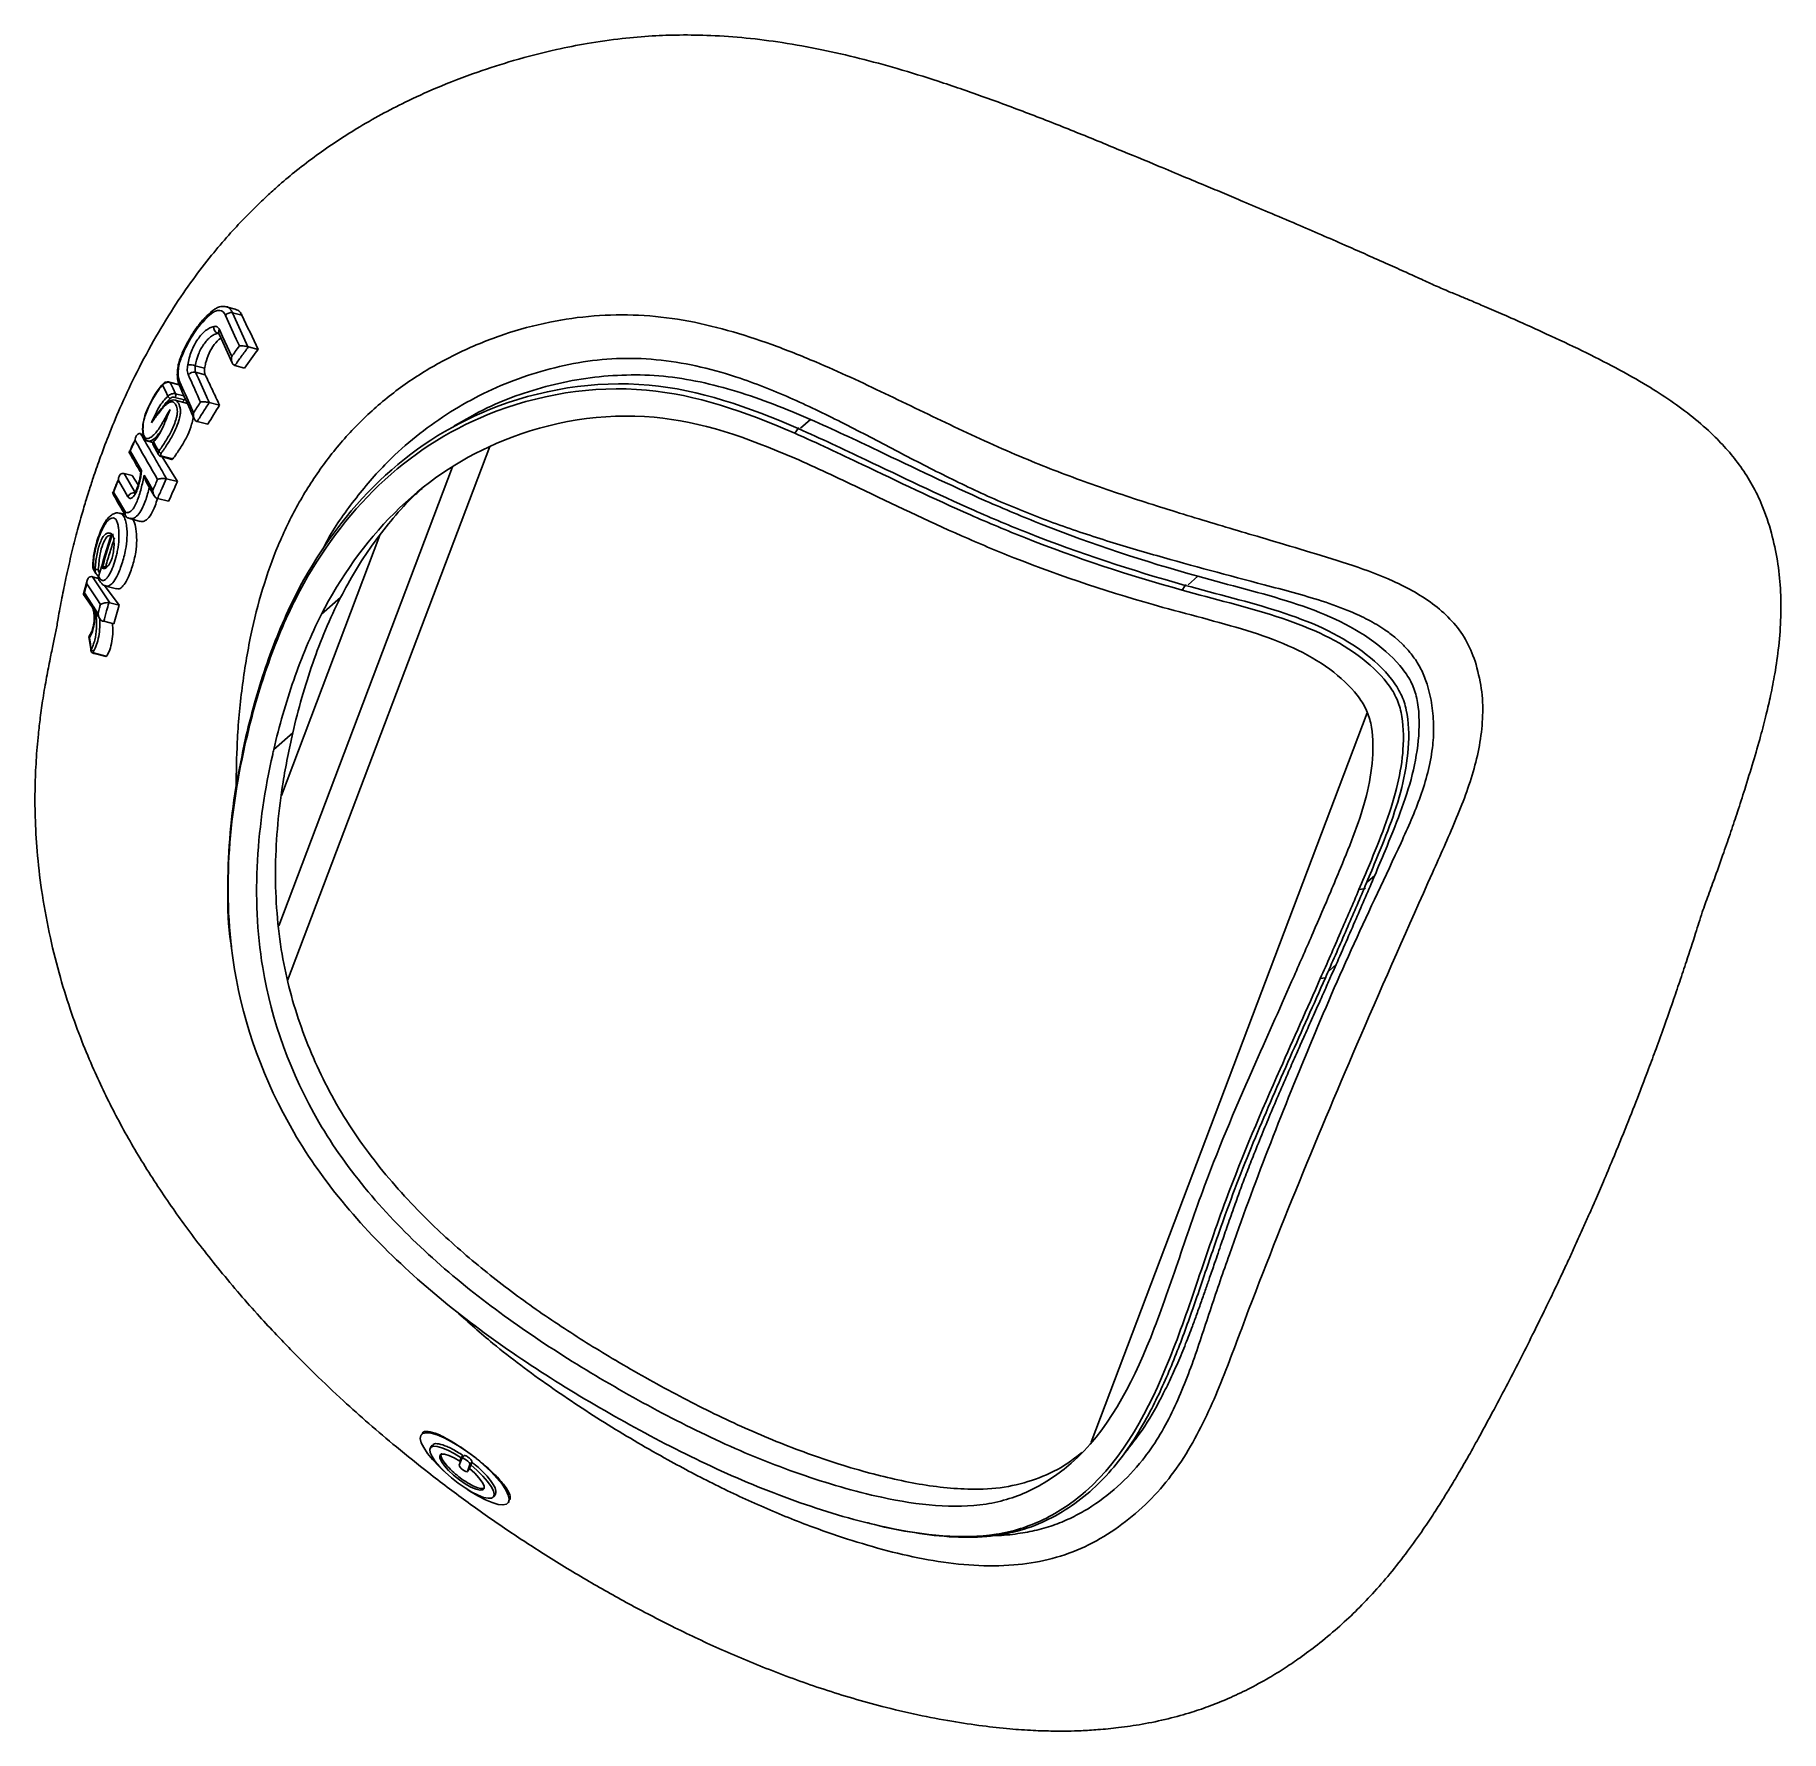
# Paper-space layout '_Dimétrica' of a CAD drawing. Header units: millimetres. Extents: x -54 to 63, y -56 to 58.
import ezdxf

# ---------------------------------------------------------------- set-up
doc = ezdxf.new("R2010")
doc.units = ezdxf.units.MM

psp = doc.layouts.new('_Dimétrica')

# ---------------------------------------------------------------- linework, layer by layer
at = {"color": 7, "linetype": 'Continuous', "lineweight": 25}
for p, q in [((-40.61, 39.24), (-41.22, 39.4)), ((-40.79, 39), (-40.16, 38.84)), ((-39.72, 36.71), (-39.08, 36.54)), ((-43.3, 35.43), (-42.67, 35.27)), ((-40.65, 35.45), (-40.63, 35.45)), ((-40.63, 35.45), (-39.99, 35.28)), ((-45.5, 34.2), (-45.5, 34.2)), ((-44.42, 34.18), (-45.03, 34.34)), ((-44.39, 34.15), (-45, 34.31)), ((-43.28, 35), (-42.63, 34.83)), ((-44.03, 33.15), (-44.67, 33.31)), ((-43.83, 32.91), (-44.65, 33.12)), ((-44.03, 33.15), (-44.18, 33)), ((-42.37, 32.97), (-41.67, 32.79)), ((-46.98, 30.87), (-46.8, 30.83)), ((-43.17, 31.68), (-42.46, 31.5)), ((-2.75, 31.21), (-2.99, 30.9)), ((-2.99, 30.9), (-2.99, 30.89)), ((-2.68, 31.27), (-2.75, 31.21)), ((-46.5, 30.37), (-46.15, 30.28)), ((-46.13, 30.11), (-45.77, 29.46)), ((-45.52, 29.36), (-44.81, 29.17)), ((-23.5, 30), (-37.09, -5.9)), ((-48.09, 28.2), (-47.33, 26.88)), ((-48.09, 28.2), (-47.54, 28.05)), ((-45.59, 29.33), (-44.87, 29.14)), ((-45.52, 29.31), (-44.5, 27.65)), ((-26.01, 28.65), (-37.69, -2.23)), ((-30.14, 28.41), (-30.21, 28.34)), ((-47.54, 28.05), (-47.14, 27.42)), ((-46.6, 27.62), (-46.06, 26.69)), ((-45.23, 27.84), (-44.5, 27.65)), ((-45.84, 26.51), (-45.09, 26.32)), ((-48.04, 25.44), (-48.35, 25.52)), ((-47.71, 25.16), (-47, 24.97)), ((-30.88, 24.05), (-37.51, 6.53)), ((-50.22, 21.25), (-49.81, 21.14)), ((-50.17, 21.78), (-49.99, 21.47)), ((-50.15, 21.94), (-50.03, 21.74)), ((-49.31, 21.93), (-49.18, 21.98)), ((-50.56, 20.99), (-50.81, 20.09)), ((-49.4, 20.66), (-48.42, 19.33)), ((-49.31, 20.62), (-48.6, 20.43)), ((-36.49, 20.11), (-36.5, 19.85)), ((23.27, 20.67), (23.06, 20.35)), ((23.06, 20.35), (23.06, 20.34)), ((23.34, 20.73), (23.27, 20.67)), ((-49.05, 19.5), (-48.42, 19.33)), ((-36.5, 19.85), (-36.5, 19.85)), ((-34.81, 18.72), (-33.53, 19.85)), ((-50.16, 17.74), (-50.17, 17.83)), ((-49.82, 18.57), (-49.73, 18.43)), ((-49.46, 18.25), (-48.77, 18.07)), ((-50.46, 17.2), (-50.31, 16.29)), ((37.88, 16.72), (37.37, 17.18)), ((-50.11, 16.08), (-49.32, 15.88)), ((-50.06, 16.1), (-49.28, 15.9)), ((-39.23, 13.05), (-39.22, 12.81)), ((-39.22, 12.81), (-39.22, 12.81)), ((35.52, 12.1), (16.96, -36.96)), ((-38.02, 9.63), (-36.74, 10.75)), ((-39.89, 10.5), (-39.87, 10.28)), ((-39.87, 10.28), (-39.87, 10.27)), ((35.3, 0.26), (34.96, 0.21)), ((35.37, 0.32), (35.3, 0.26)), ((35.37, 0.32), (35.34, 0.25)), ((32.7, -5.73), (32.36, -5.78)), ((32.77, -5.67), (32.7, -5.73)), ((-15.07, -31.43), (-15.12, -31.4)), ((-28.03, -36.37), (-28.1, -36.46)), ((-27.36, -37.16), (-27.48, -37.32)), ((-25.38, -38.05), (-25.55, -38.51)), ((-25.51, -38.24), (-25.43, -38.01)), ((-25.42, -38.13), (-25.51, -38.24)), ((-25.3, -37.85), (-25.43, -38.01)), ((-25.25, -37.88), (-25.38, -38.04)), ((-24.99, -38.92), (-24.83, -38.46)), ((-24.78, -38.49), (-24.86, -38.72)), ((-24.7, -38.3), (-24.83, -38.46)), ((-24.66, -38.33), (-24.78, -38.49)), ((-25, -38.93), (-24.93, -38.84)), ((-24.92, -38.83), (-24.99, -38.92)), ((-24.93, -38.84), (-24.92, -38.83)), ((-23.24, -40.64), (-23.12, -40.48)), ((-22.26, -41.03), (-22.18, -40.94)), ((16.91, -40.24), (16.98, -40.18))]:
    psp.add_line(p, q, dxfattribs=at)
at = {"color": 8, "linetype": 'Continuous', "lineweight": 25}
for p, q in [((-41.78, 37.62), (-41.7, 37.6)), ((-44.62, 33.56), (-44.06, 33.41)), ((-1.93, 31.83), (-2.6, 31.24)), ((24.12, 21.28), (23.47, 20.7)), ((36.02, 1.15), (35.54, 0.73)), ((33.42, -4.84), (32.95, -5.25))]:
    psp.add_line(p, q, dxfattribs=at)
at = {"color": 7, "linetype": 'Continuous', "lineweight": 25, "flags": 128}
for points in [[(-40.33, 36.77), (-40.54, 37.23), (-41.26, 38.82)], [(-40.79, 39), (-40.05, 37.36), (-39.76, 36.72)], [(-41.71, 37.61), (-41.45, 37.03), (-40.81, 35.63)], [(-41.67, 37.87), (-41.46, 37.4), (-40.85, 36.07)], [(-45.14, 33.39), (-45.31, 33.74), (-45.51, 34.14)], [(-45, 34.31), (-44.79, 33.9), (-44.62, 33.56)], [(-47.67, 29.71), (-47.44, 29.3), (-46.91, 28.4)], [(-46.11, 30.32), (-45.93, 29.99), (-45.76, 29.69)], [(-47.83, 26.63), (-48.07, 27.03), (-48.47, 27.73)], [(-46.73, 28.08), (-46.49, 27.67), (-46.15, 27.08)], [(-48.79, 26.94), (-48.55, 26.53), (-48, 25.58)], [(-50.22, 21.25), (-49.77, 20.57), (-49.05, 19.5)], [(-50.82, 20.06), (-50.67, 19.84), (-50.22, 19.18)], [(-50.76, 20.16), (-50.51, 19.79), (-50.25, 19.4)], [(-49.67, 19.39), (-49.92, 19.76), (-50.6, 20.76)], [(-50.16, 19.26), (-49.96, 18.95), (-49.84, 18.78)], [(-26.58, -38.9), (-26.93, -38.57), (-27.34, -38.13), (-27.69, -37.71), (-27.94, -37.32), (-28.1, -36.99), (-28.17, -36.71), (-28.13, -36.5), (-27.99, -36.37), (-27.75, -36.32), (-27.43, -36.36), (-27.03, -36.47), (-26.57, -36.66), (-26.06, -36.93)], [(-25.43, -38.01), (-25.89, -37.72), (-26.32, -37.49), (-26.71, -37.33), (-27.04, -37.24), (-27.29, -37.22), (-27.46, -37.29), (-27.53, -37.44), (-27.5, -37.66), (-27.38, -37.93), (-27.16, -38.26), (-26.86, -38.61), (-26.49, -38.98), (-26.07, -39.36), (-25.62, -39.71), (-25.16, -40.03), (-24.71, -40.31), (-24.28, -40.52), (-23.91, -40.67), (-23.6, -40.73), (-23.37, -40.72), (-23.24, -40.63), (-23.19, -40.46), (-23.25, -40.22), (-23.41, -39.93), (-23.65, -39.6), (-23.97, -39.24), (-24.35, -38.86), (-24.78, -38.49)], [(-26.06, -36.93), (-25.52, -37.25), (-24.97, -37.63), (-24.42, -38.04), (-23.91, -38.48), (-23.43, -38.93), (-23.01, -39.37), (-22.67, -39.79), (-22.42, -40.17), (-22.25, -40.51), (-22.19, -40.78), (-22.23, -40.99), (-22.37, -41.12), (-22.61, -41.17), (-22.93, -41.14), (-23.33, -41.02), (-23.79, -40.83), (-24.3, -40.57), (-24.84, -40.24), (-25, -40.14)], [(-24.86, -38.72), (-24.51, -39.04), (-24.22, -39.36), (-24, -39.65), (-23.88, -39.89), (-23.87, -40.07), (-23.96, -40.17), (-24.15, -40.19), (-24.42, -40.12), (-24.76, -39.98), (-25.15, -39.76), (-25.54, -39.49), (-25.93, -39.18), (-26.27, -38.86), (-26.55, -38.54), (-26.75, -38.26), (-26.85, -38.03), (-26.85, -37.86), (-26.74, -37.77), (-26.53, -37.77), (-26.25, -37.85), (-25.9, -38.01), (-25.51, -38.24)], [(-25.55, -38.51), (-25.54, -38.56), (-25.49, -38.64), (-25.41, -38.72), (-25.3, -38.81), (-25.19, -38.88), (-25.1, -38.93), (-25.03, -38.94), (-24.99, -38.92)], [(-24.83, -38.46), (-24.84, -38.41), (-24.89, -38.33), (-24.97, -38.24), (-25.07, -38.16), (-25.18, -38.09), (-25.28, -38.04), (-25.35, -38.03), (-25.38, -38.05)], [(1.88, -42.38), (1.95, -42.39), (2.02, -42.41)]]:
    psp.add_lwpolyline(points, dxfattribs=at)
at = {"color": 8, "linetype": 'Continuous', "lineweight": 25}
for centre, radius, start, end in [((-42.01, 38.99), 0.205, 134.964, 190.2934), ((-41.47, 37.7), 0.26, 140.3411, 201.0578), ((-44.21, 36.04), 0.0621, 185.4837, 246.3784), ((-45.44, 34.16), 0.0753, 146.0439, 195.7325), ((-45.04, 34.29), 0.049, 22.5181, 72.8485), ((-44.13, 34.19), 0.248, 144.253, 202.0898), ((-45.58, 29.4), 0.0714, 266.7071, 327.6278), ((-50.1, 16.14), 0.0556, 262.0905, 314.5937)]:
    psp.add_arc(centre, radius, start, end, dxfattribs=at)
at = {"color": 7, "linetype": 'Continuous', "lineweight": 25}
for centre, radius, start, end in [((-40.89, 38.54), 0.471, 78.1596, 142.7176), ((-41.64, 38), 0.41, 168.2931, 249.19), ((-43.74, 33.98), 1.52, 73.3877, 92.7731), ((-43.38, 34.54), 0.469, 77.8989, 145.8992), ((-44.94, 33.43), 0.201, 190.8595, 254.6155), ((-44.85, 33.48), 0.242, 316.9646, 18.6409), ((-46.02, 30.34), 0.0879, 139.7446, 191.8823), ((-45.56, 29.76), 0.215, 199.8691, 258.1635), ((-47.42, 26.45), 0.444, 78.1798, 156.6613), ((-49.99, 19.57), 2.17, 85.4611, 91.1081), ((-49.78, 21.29), 0.0375, 167.2912, 219.9064), ((-50.12, 16.43), 0.183, 197.828, 264.3406), ((-10.5, -44.28), 16.14, 156.5087, 157.568), ((-11.36, -44.11), 14.55, 156.451, 158.7278)]:
    psp.add_arc(centre, radius, start, end, dxfattribs=at)
for points, knots in [([(-46.11, 37.11), (-46.54, 36.33), (-47.34, 34.85), (-48.33, 32.7), (-49.11, 30.82), (-49.7, 29.25), (-50.13, 28.01), (-50.42, 27.11), (-50.63, 26.45), (-50.79, 25.91), (-51.02, 25.12), (-51.32, 24.03), (-51.67, 22.63), (-51.99, 21.2), (-52.28, 19.81), (-52.52, 18.52), (-52.66, 17.59), (-52.85, 16.73), (-53.08, 15.65), (-53.31, 14.44), (-53.54, 13.12), (-53.72, 11.84), (-53.88, 10.45), (-54.01, 8.89), (-54.09, 7.05), (-54.08, 5.01), (-53.95, 2.7), (-53.65, 0.1), (-53.16, -2.64), (-52.51, -5.32), (-51.76, -7.75), (-50.97, -9.92), (-49.97, -12.32), (-48.66, -15.02), (-46.92, -18.09), (-45.3, -20.55), (-43.92, -22.49), (-42.82, -23.94), (-41.61, -25.46), (-40.32, -27), (-39.06, -28.43), (-37.91, -29.66), (-36.68, -30.94), (-35.19, -32.44), (-33.43, -34.1), (-31.6, -35.74), (-29.69, -37.36), (-27.52, -39.1), (-25.1, -40.93), (-22.53, -42.74), (-19.83, -44.51), (-17.04, -46.21), (-14.15, -47.84), (-11.18, -49.39), (-8.04, -50.88), (-4.63, -52.31), (-0.97, -53.64), (2.37, -54.62), (5.25, -55.3), (7.51, -55.73), (9.57, -56.04), (11.4, -56.24), (12.98, -56.35), (14.28, -56.39), (15.35, -56.39), (16.35, -56.36), (17.49, -56.29), (18.86, -56.16), (20.44, -55.93), (22.09, -55.58), (23.63, -55.16), (24.97, -54.69), (26.24, -54.18), (27.54, -53.56), (28.82, -52.87), (29.98, -52.15), (31.07, -51.41), (32.25, -50.53), (33.5, -49.49), (34.73, -48.35), (35.9, -47.13), (37.08, -45.78), (38.22, -44.33), (39.19, -42.96), (39.97, -41.8), (40.56, -40.87), (41.11, -39.97), (41.7, -38.99), (42.37, -37.82), (43.12, -36.46), (43.96, -34.91), (44.85, -33.23), (45.75, -31.48), (46.61, -29.79), (47.38, -28.21), (48.06, -26.82), (48.63, -25.61), (49.1, -24.6), (49.47, -23.79), (49.78, -23.12), (50.07, -22.45), (50.44, -21.64), (50.89, -20.61), (51.43, -19.36), (52.14, -17.67), (52.94, -15.72), (53.74, -13.68), (54.39, -11.97), (54.96, -10.45), (55.5, -8.95), (56.03, -7.44), (56.53, -5.98), (57.04, -4.44), (57.57, -2.85), (58, -1.4), (58.46, -0.16), (58.96, 1.2), (59.46, 2.63), (59.97, 4.08), (60.44, 5.5), (60.94, 7.06), (61.46, 8.75), (61.95, 10.43), (62.34, 11.92), (62.66, 13.32), (62.96, 14.84), (63.21, 16.6), (63.35, 18.52), (63.33, 20.44), (63.13, 22.33), (62.72, 24.21), (62.16, 25.92), (61.44, 27.41), (60.66, 28.64), (59.77, 29.76), (58.7, 30.88), (57.42, 32), (55.93, 33.1), (54.2, 34.21), (52.21, 35.32), (49.94, 36.47), (47.89, 37.43), (46.12, 38.24), (44.73, 38.86), (43.51, 39.38), (42.55, 39.79), (41.72, 40.14), (40.9, 40.47), (39.99, 40.87), (39.01, 41.32), (37.93, 41.81), (36.69, 42.37), (35.36, 42.96), (33.92, 43.59), (32.4, 44.26), (30.69, 45), (28.92, 45.75), (27.31, 46.43), (25.91, 47.02), (24.58, 47.57), (23.12, 48.18), (21.14, 49.01), (18.67, 50.03), (15.75, 51.23), (12.72, 52.42), (9.68, 53.55), (6.74, 54.56), (3.98, 55.42), (1.37, 56.13), (-1.2, 56.72), (-3.75, 57.18), (-6.24, 57.5), (-8.54, 57.66), (-10.65, 57.7), (-12.63, 57.63), (-14.71, 57.45), (-16.86, 57.14), (-19.3, 56.66), (-21.77, 56.02), (-24.48, 55.16), (-26.91, 54.22), (-29.06, 53.24), (-30.83, 52.33), (-32.36, 51.45), (-33.81, 50.53), (-35.17, 49.59), (-36.44, 48.62), (-37.51, 47.73), (-38.38, 46.94), (-39.18, 46.19), (-40.08, 45.29), (-41.11, 44.17), (-42.27, 42.81), (-43.51, 41.19), (-44.83, 39.28), (-45.67, 37.86), (-46.11, 37.11)], [0, 0, 0, 0, 0.00774, 0.014519, 0.020306, 0.025075, 0.028755, 0.031421, 0.033095, 0.034585, 0.036248, 0.040021, 0.044178, 0.048495, 0.052336, 0.056394, 0.059334, 0.062125, 0.065068, 0.068641, 0.072772, 0.076537, 0.07969, 0.084597, 0.089572, 0.095062, 0.101387, 0.108552, 0.116432, 0.12389, 0.13067, 0.136775, 0.142271, 0.151273, 0.160407, 0.169927, 0.174337, 0.179073, 0.184138, 0.18953, 0.194733, 0.199117, 0.202672, 0.208649, 0.21564, 0.221631, 0.227984, 0.235274, 0.243478, 0.251833, 0.259956, 0.268948, 0.27762, 0.286263, 0.295499, 0.305335, 0.315771, 0.326822, 0.333561, 0.339963, 0.34571, 0.350795, 0.355218, 0.358981, 0.361684, 0.364192, 0.367395, 0.37135, 0.375908, 0.381014, 0.385778, 0.389648, 0.393302, 0.397626, 0.402217, 0.405987, 0.409541, 0.413809, 0.418964, 0.423806, 0.428658, 0.433924, 0.439609, 0.444951, 0.448738, 0.451888, 0.45469, 0.458031, 0.461977, 0.466533, 0.471703, 0.477492, 0.48322, 0.488962, 0.49409, 0.498598, 0.502483, 0.505742, 0.508375, 0.510263, 0.512161, 0.514744, 0.518014, 0.521971, 0.526614, 0.533979, 0.540327, 0.545659, 0.549797, 0.554397, 0.559446, 0.563631, 0.567785, 0.573612, 0.578138, 0.581851, 0.585807, 0.590769, 0.59506, 0.599049, 0.60356, 0.609067, 0.614168, 0.618481, 0.622164, 0.626328, 0.631578, 0.637066, 0.642326, 0.647409, 0.652531, 0.657814, 0.661742, 0.665531, 0.669222, 0.672856, 0.677681, 0.682526, 0.687436, 0.693887, 0.700647, 0.707668, 0.711921, 0.716207, 0.719832, 0.72258, 0.724659, 0.727164, 0.729949, 0.73283, 0.735925, 0.7396, 0.743778, 0.747609, 0.752219, 0.757078, 0.762634, 0.767578, 0.771194, 0.774839, 0.779084, 0.783925, 0.792084, 0.800573, 0.809367, 0.81829, 0.826787, 0.834585, 0.841738, 0.848907, 0.856324, 0.863103, 0.869759, 0.875614, 0.880808, 0.886558, 0.89331, 0.89934, 0.907826, 0.915077, 0.923779, 0.930398, 0.935652, 0.941211, 0.945972, 0.95079, 0.955771, 0.960202, 0.963124, 0.966165, 0.969932, 0.974434, 0.979676, 0.98567, 0.992436, 1, 1, 1, 1]), ([(-42.15, 39.13), (-42.31, 38.99), (-42.64, 38.7), (-43.1, 38.16), (-43.53, 37.54), (-43.91, 36.85), (-44.16, 36.34), (-44.27, 36.05), (-44.27, 36.03)], [0, 0, 0, 0, 0.18655, 0.385658, 0.58462, 0.782467, 0.981368, 1, 1, 1, 1]), ([(-42.21, 38.95), (-42.62, 38.61), (-43, 38.19), (-43.69, 37.17), (-43.99, 36.6), (-44.24, 35.98)], [0, 0, 0, 0, 0.5, 0.5, 1, 1, 1, 1]), ([(-41.26, 38.82), (-41.35, 39.02), (-41.49, 39.13), (-41.75, 39.17), (-41.84, 39.15), (-42.03, 39.08), (-42.12, 39.03), (-42.21, 38.95)], [0, 0, 0, 0, 0.5, 0.5, 0.75, 0.75, 1, 1, 1, 1]), ([(-41.24, 39.39), (-41.28, 39.41), (-41.42, 39.45), (-41.67, 39.41), (-41.93, 39.3), (-42.09, 39.18), (-42.15, 39.13)], [0, 0, 0, 0, 0.147112, 0.448096, 0.760161, 1, 1, 1, 1]), ([(-40.61, 39.24), (-40.5, 39.2), (-40.32, 39.12), (-40.21, 38.92), (-40.16, 38.84)], [0, 0, 0, 0, 0.60125, 1, 1, 1, 1]), ([(-40.56, 7.1), (-40.54, 8.11), (-40.51, 10.35), (-40.19, 13.77), (-39.63, 17.22), (-38.82, 20.42), (-37.78, 23.36), (-36.45, 26.12), (-34.83, 28.67), (-32.93, 31), (-30.73, 33.09), (-28.25, 34.9), (-25.51, 36.41), (-22.57, 37.6), (-19.55, 38.41), (-16.51, 38.85), (-13.5, 38.9), (-10.48, 38.56), (-7.49, 37.86), (-4.51, 36.89), (-0.98, 35.48), (3.1, 33.58), (7.73, 31.32), (12.18, 29.28), (16.47, 27.63), (20.58, 26.24), (24.72, 24.97), (28.44, 23.87), (31.72, 22.89), (34.52, 22.04), (36.88, 21.17), (38.72, 20.24), (40.07, 19.36), (41.24, 18.3), (42.21, 17.04), (42.58, 16.07), (42.77, 15.57)], [0, 0, 0, 0, 0.027727, 0.061628, 0.095063, 0.125011, 0.154567, 0.183839, 0.212974, 0.242156, 0.271606, 0.301565, 0.332013, 0.36268, 0.393295, 0.421625, 0.449592, 0.477225, 0.504862, 0.532766, 0.561035, 0.60612, 0.651664, 0.697136, 0.735652, 0.774181, 0.81294, 0.852096, 0.878491, 0.905026, 0.93075, 0.94539, 0.959342, 0.972754, 0.986059, 1, 1, 1, 1]), ([(-43.81, 35.49), (-43.76, 35.8), (-43.67, 36.12), (-43.5, 36.56), (-43.43, 36.7), (-43.29, 36.97), (-43.22, 37.1), (-43.05, 37.33), (-42.97, 37.45), (-42.79, 37.64), (-42.7, 37.73), (-42.51, 37.88), (-42.41, 37.94), (-42.23, 38.03), (-42.13, 38.06), (-42.04, 38.08)], [0, 0, 0, 0, 0.25, 0.25, 0.375, 0.375, 0.5, 0.5, 0.625, 0.625, 0.75, 0.75, 0.875, 0.875, 1, 1, 1, 1]), ([(-41.78, 37.62), (-41.86, 37.6), (-41.94, 37.57), (-42.11, 37.5), (-42.19, 37.44), (-42.35, 37.32), (-42.43, 37.25), (-42.58, 37.08), (-42.65, 36.99), (-42.79, 36.79), (-42.86, 36.68), (-42.98, 36.45), (-43.04, 36.33), (-43.18, 35.96), (-43.26, 35.69), (-43.3, 35.43)], [0, 0, 0, 0, 0.125, 0.125, 0.25, 0.25, 0.375, 0.375, 0.5, 0.5, 0.625, 0.625, 0.75, 0.75, 1, 1, 1, 1]), ([(-42.04, 38.08), (-41.96, 38.1), (-41.89, 38.09), (-41.76, 38.01), (-41.71, 37.95), (-41.67, 37.87)], [0, 0, 0, 0, 0.5, 0.5, 1, 1, 1, 1]), ([(-41.72, 37.62), (-41.72, 37.63), (-41.72, 37.63), (-41.71, 37.61), (-41.71, 37.6)], [0, 0, 0, 0, 0.574324, 1, 1, 1, 1]), ([(-41.57, 37.29), (-41.58, 37.28), (-41.74, 37.21), (-42.04, 36.87), (-42.38, 36.31), (-42.59, 35.73), (-42.65, 35.38), (-42.67, 35.27)], [0, 0, 0, 0, 0.033364, 0.310119, 0.586652, 0.862643, 1, 1, 1, 1]), ([(-40.85, 36.07), (-40.77, 36.17), (-40.69, 36.28), (-40.61, 36.39), (-40.52, 36.52), (-40.43, 36.65), (-40.33, 36.77)], [0, 0, 0, 0, 0.0004459593, 0.0004459593, 0.0004459593, 0.0009607484, 0.0009607484, 0.0009607484, 0.0009607484]), ([(-39.72, 36.71), (-39.89, 36.49), (-40.05, 36.27), (-40.21, 36.06), (-40.36, 35.85), (-40.5, 35.65), (-40.65, 35.45)], [0, 0, 0, 0, 0.00088878, 0.00088878, 0.00088878, 0.001707212, 0.001707212, 0.001707212, 0.001707212]), ([(-39.76, 36.72), (-39.81, 36.73), (-39.86, 36.74), (-39.97, 36.76), (-40.03, 36.77), (-40.18, 36.78), (-40.27, 36.78), (-40.33, 36.77)], [0, 0, 0, 0, 0.25, 0.25, 0.5, 0.5, 1, 1, 1, 1]), ([(-44.27, 36.03), (-44.29, 35.99), (-44.36, 35.83), (-44.45, 35.49), (-44.51, 35.05), (-44.51, 34.63), (-44.46, 34.31), (-44.38, 34.15), (-44.36, 34.1)], [0, 0, 0, 0, 0.05342, 0.263852, 0.473553, 0.686656, 0.904232, 1, 1, 1, 1]), ([(-44.24, 35.98), (-44.36, 35.69), (-44.43, 35.38), (-44.45, 34.94), (-44.45, 34.8), (-44.41, 34.54), (-44.38, 34.43), (-44.34, 34.33)], [0, 0, 0, 0, 0.5, 0.5, 0.75, 0.75, 1, 1, 1, 1]), ([(-43.76, 34.8), (-43.8, 34.89), (-43.83, 34.99), (-43.84, 35.23), (-43.83, 35.36), (-43.81, 35.49)], [0, 0, 0, 0, 0.5, 0.5, 1, 1, 1, 1]), ([(-40.65, 35.45), (-40.7, 35.47), (-40.74, 35.51), (-40.81, 35.6), (-40.83, 35.66), (-40.88, 35.83), (-40.87, 35.95), (-40.85, 36.07)], [0, 0, 0, 0, 0.25, 0.25, 0.5, 0.5, 1, 1, 1, 1]), ([(-34.75, 23.06), (-34.69, 23.18), (-34.13, 24.31), (-32.76, 26.26), (-30.79, 28.62), (-28.72, 30.52), (-26.69, 32.02), (-24.5, 33.32), (-22.19, 34.38), (-19.76, 35.19), (-17.24, 35.74), (-14.64, 35.99), (-11.97, 35.87), (-9.29, 35.4), (-6.31, 34.54), (-3.09, 33.23), (0.36, 31.55), (3.77, 29.76), (7.17, 27.99), (10.63, 26.35), (14.17, 24.93), (17.75, 23.72), (22.56, 22.3), (26.83, 21.17), (30.54, 20.19), (32.48, 19.63), (34.17, 19.02), (35.58, 18.37), (36.58, 17.79), (37.15, 17.35), (37.37, 17.18)], [0, 0, 0, 0, 0.005126, 0.049524, 0.093767, 0.127186, 0.160751, 0.194314, 0.22773, 0.260918, 0.294181, 0.327325, 0.360708, 0.394256, 0.427716, 0.473595, 0.519525, 0.565215, 0.610905, 0.656691, 0.702469, 0.748208, 0.793956, 0.88534, 0.909922, 0.934499, 0.959025, 0.974669, 0.990292, 1, 1, 1, 1]), ([(-45.49, 34.19), (-45.6, 34.07), (-45.84, 33.78), (-46.16, 33.26), (-46.43, 32.74), (-46.63, 32.29), (-46.75, 31.89), (-46.83, 31.5), (-46.85, 31.12), (-46.81, 30.8), (-46.76, 30.6), (-46.71, 30.54), (-46.7, 30.53)], [0, 0, 0, 0, 0.136156, 0.314933, 0.467647, 0.57044, 0.663895, 0.751188, 0.834008, 0.923266, 0.991325, 1, 1, 1, 1]), ([(-45.51, 34.14), (-45.68, 33.93), (-45.84, 33.71), (-46.14, 33.23), (-46.29, 32.97), (-46.49, 32.55), (-46.55, 32.41), (-46.66, 32.11), (-46.71, 31.95), (-46.79, 31.62), (-46.81, 31.45), (-46.82, 31.13), (-46.81, 30.98), (-46.77, 30.78), (-46.75, 30.72), (-46.7, 30.62), (-46.67, 30.58), (-46.6, 30.54), (-46.56, 30.54), (-46.48, 30.55), (-46.44, 30.56), (-46.31, 30.61), (-46.23, 30.67), (-46.06, 30.81), (-45.98, 30.9), (-45.82, 31.1), (-45.74, 31.21), (-45.59, 31.45), (-45.52, 31.58), (-45.3, 31.97), (-45.15, 32.23), (-45, 32.49)], [0, 0, 0, 0, 0.125, 0.125, 0.25, 0.25, 0.3125, 0.3125, 0.375, 0.375, 0.4375, 0.4375, 0.5, 0.5, 0.53125, 0.53125, 0.5625, 0.5625, 0.59375, 0.59375, 0.625, 0.625, 0.6875, 0.6875, 0.75, 0.75, 0.8125, 0.8125, 0.875, 0.875, 1, 1, 1, 1]), ([(-45, 34.31), (-45.08, 34.33), (-45.19, 34.33), (-45.38, 34.26), (-45.46, 34.2), (-45.51, 34.14)], [0, 0, 0, 0, 0.5, 0.5, 1, 1, 1, 1]), ([(-45.03, 34.34), (-45.03, 34.34), (-45.07, 34.35), (-45.16, 34.36), (-45.3, 34.33), (-45.42, 34.28), (-45.47, 34.22), (-45.49, 34.2)], [0, 0, 0, 0, 0.0030621, 0.2536582, 0.5206851, 0.8007913, 1, 1, 1, 1]), ([(-44.42, 34.18), (-44.42, 34.18), (-44.4, 34.17), (-44.39, 34.16), (-44.39, 34.15)], [0, 0, 0, 0, 0.526749, 1, 1, 1, 1]), ([(-44.36, 34.1), (-44.28, 33.9), (-43.95, 33.16), (-43.61, 32.42), (-43.37, 31.87)], [0, 0, 0, 0, 0.2586427, 1, 1, 1, 1]), ([(-44.34, 34.33), (-44.09, 33.79), (-43.84, 33.24), (-43.6, 32.69), (-43.54, 32.55), (-43.48, 32.42), (-43.42, 32.28)], [0, 0, 0, 0, 0.002671984, 0.002671984, 0.002671984, 0.003339843, 0.003339843, 0.003339843, 0.003339843]), ([(-42.96, 33), (-43.03, 33.16), (-43.09, 33.31), (-43.16, 33.46), (-43.36, 33.91), (-43.56, 34.36), (-43.76, 34.8)], [0, 0, 0, 0, 0.00075, 0.00075, 0.00075, 0.002928262, 0.002928262, 0.002928262, 0.002928262]), ([(-43.28, 35), (-43.03, 34.45), (-42.79, 33.9), (-42.54, 33.36), (-42.48, 33.23), (-42.42, 33.1), (-42.37, 32.97)], [0, 0, 0, 0, 0.002672109, 0.002672109, 0.002672109, 0.0033034, 0.0033034, 0.0033034, 0.0033034]), ([(-42.63, 34.83), (-42.47, 34.49), (-42.31, 34.15), (-41.99, 33.47), (-41.83, 33.13), (-41.67, 32.79)], [0, 0, 0, 0, 0.5, 0.5, 1, 1, 1, 1]), ([(-36.5, 19.85), (-36.42, 20), (-36.35, 20.15), (-34.86, 22.94), (-33.07, 25.37), (-28.82, 29.43), (-26.37, 31.04), (-20.31, 33.5), (-16.58, 34.13), (-9.63, 33.5), (-6.36, 32.36), (-2.99, 30.9)], [0, 0, 0, 0, 0.012839, 0.012839, 0.242297, 0.242297, 0.471754, 0.471754, 0.747104, 0.747104, 1, 1, 1, 1]), ([(-36.49, 20.11), (-36.42, 20.26), (-36.34, 20.41), (-34.84, 23.22), (-33.04, 25.67), (-28.77, 29.74), (-26.29, 31.37), (-20.19, 33.84), (-16.44, 34.47), (-9.42, 33.83), (-6.13, 32.68), (-2.75, 31.21)], [0, 0, 0, 0, 0.012839, 0.012839, 0.242297, 0.242297, 0.471754, 0.471754, 0.747104, 0.747104, 1, 1, 1, 1]), ([(-1.93, 31.83), (-2.76, 32.18), (-4.39, 32.87), (-6.87, 33.73), (-9.34, 34.39), (-11.83, 34.78), (-14.3, 34.86), (-16.76, 34.67), (-19.15, 34.22), (-21.47, 33.54), (-23.76, 32.63), (-25.17, 31.8), (-25.91, 31.38)], [0, 0, 0, 0, 0.102402, 0.202418, 0.30069, 0.398374, 0.49714, 0.595588, 0.694967, 0.794614, 0.893807, 1, 1, 1, 1]), ([(-46.25, 31.6), (-46.17, 31.78), (-46.09, 31.95), (-45.96, 32.21), (-45.92, 32.3), (-45.84, 32.47), (-45.8, 32.55), (-45.66, 32.78), (-45.56, 32.92), (-45.35, 33.17), (-45.24, 33.29), (-45.14, 33.39)], [0, 0, 0, 0, 0.25, 0.25, 0.375, 0.375, 0.5, 0.5, 0.75, 0.75, 1, 1, 1, 1]), ([(-45.76, 29.69), (-45.69, 29.78), (-45.62, 29.88), (-45.48, 30.08), (-45.41, 30.19), (-45.21, 30.51), (-45.07, 30.73), (-44.88, 31.1), (-44.82, 31.23), (-44.71, 31.5), (-44.66, 31.64), (-44.59, 31.87), (-44.57, 31.94), (-44.53, 32.09), (-44.52, 32.17), (-44.5, 32.32), (-44.5, 32.39), (-44.52, 32.52), (-44.53, 32.58), (-44.58, 32.74), (-44.62, 32.83), (-44.71, 32.94), (-44.74, 32.97), (-44.81, 33.01), (-44.84, 33.01), (-44.96, 33.01), (-45.04, 32.98), (-45.2, 32.88), (-45.29, 32.81), (-45.52, 32.57), (-45.67, 32.37), (-45.96, 31.99), (-46.11, 31.8), (-46.25, 31.6)], [0, 0, 0, 0, 0.0625, 0.0625, 0.125, 0.125, 0.25, 0.25, 0.3125, 0.3125, 0.375, 0.375, 0.40625, 0.40625, 0.4375, 0.4375, 0.46875, 0.46875, 0.5, 0.5, 0.5625, 0.5625, 0.59375, 0.59375, 0.625, 0.625, 0.6875, 0.6875, 0.75, 0.75, 0.875, 0.875, 1, 1, 1, 1]), ([(-44.65, 33.12), (-44.66, 33.12), (-44.72, 33.15), (-44.86, 33.13), (-45.05, 33.05), (-45.27, 32.89), (-45.52, 32.63), (-45.76, 32.33), (-45.91, 32.11), (-45.96, 32.04)], [0, 0, 0, 0, 0.007522, 0.125897, 0.25182, 0.402303, 0.59441, 0.856118, 1, 1, 1, 1]), ([(-45.14, 33.39), (-45.08, 33.46), (-45, 33.51), (-44.81, 33.57), (-44.71, 33.58), (-44.62, 33.56)], [0, 0, 0, 0, 0.5, 0.5, 1, 1, 1, 1]), ([(-44.67, 33.31), (-44.72, 33.33), (-44.79, 33.33), (-44.91, 33.3), (-44.96, 33.27), (-44.99, 33.24)], [0, 0, 0, 0, 0.5, 0.5, 1, 1, 1, 1]), ([(-43.98, 33.24), (-43.98, 33.23), (-43.99, 33.21), (-44.01, 33.17), (-44.03, 33.16), (-44.03, 33.15)], [0, 0, 0, 0, 0.262507, 0.677262, 1, 1, 1, 1]), ([(-43.42, 32.28), (-43.34, 32.4), (-43.27, 32.52), (-43.19, 32.64), (-43.11, 32.76), (-43.03, 32.88), (-42.96, 33)], [0, 0, 0, 0, 0.0004729517, 0.0004729517, 0.0004729517, 0.0009567223, 0.0009567223, 0.0009567223, 0.0009567223]), ([(-42.36, 32.97), (-42.5, 32.75), (-42.64, 32.54), (-42.77, 32.32), (-42.91, 32.11), (-43.04, 31.9), (-43.17, 31.68)], [0, 0, 0, 0, 0.000856119, 0.000856119, 0.000856119, 0.001701371, 0.001701371, 0.001701371, 0.001701371]), ([(-42.37, 32.97), (-42.42, 32.98), (-42.48, 32.99), (-42.59, 33.01), (-42.65, 33.01), (-42.81, 33.02), (-42.89, 33.01), (-42.96, 33)], [0, 0, 0, 0, 0.25, 0.25, 0.5, 0.5, 1, 1, 1, 1]), ([(-46.25, 31.6), (-46.18, 31.72), (-46.09, 31.87), (-45.98, 32.01), (-45.96, 32.04)], [0, 0, 0, 0, 0.8246931, 1, 1, 1, 1]), ([(-45, 32.49), (-45.08, 32.28), (-45.16, 32.08), (-45.29, 31.76), (-45.33, 31.66), (-45.41, 31.45), (-45.45, 31.35), (-45.67, 30.86), (-45.89, 30.56), (-46.11, 30.32)], [0, 0, 0, 0, 0.25, 0.25, 0.375, 0.375, 0.5, 0.5, 1, 1, 1, 1]), ([(-43.44, 32.04), (-43.44, 32), (-43.45, 31.83), (-43.57, 31.38), (-43.81, 30.74), (-44.19, 30.07), (-44.53, 29.56), (-44.74, 29.27), (-44.81, 29.17)], [0, 0, 0, 0, 0.029155, 0.154017, 0.372768, 0.622592, 0.879341, 1, 1, 1, 1]), ([(-43.42, 32.28), (-43.42, 32.26), (-43.42, 32.21), (-43.42, 32.15), (-43.42, 32.06), (-43.4, 31.95), (-43.36, 31.84), (-43.31, 31.77), (-43.25, 31.71), (-43.2, 31.69), (-43.17, 31.68)], [0, 0, 0, 0, 0.102703, 0.186212, 0.250529, 0.499413, 0.632452, 0.749888, 0.879112, 1, 1, 1, 1]), ([(-2.99, 29.22), (-6.18, 30.61), (-9.29, 31.69), (-15.89, 32.29), (-19.44, 31.69), (-25.19, 29.35), (-27.52, 27.82), (-31.55, 23.97), (-33.25, 21.66), (-34.67, 19.01), (-34.74, 18.86), (-34.81, 18.72)], [0.7180504, 0.7180504, 0.7180504, 0.7180504, 0.760959, 0.760959, 0.8076771, 0.8076771, 0.8466089, 0.8466089, 0.8855407, 0.8855407, 0.887719, 0.887719, 0.887719, 0.887719]), ([(24.12, 21.28), (20.52, 22.28), (17.02, 23.43), (12.35, 25.28), (11.11, 25.8), (7.43, 27.42), (5.02, 28.58), (1.09, 30.45), (-0.42, 31.17), (-1.93, 31.83)], [0.887719, 0.887719, 0.887719, 0.887719, 0.9318691, 0.9318691, 0.9479202, 0.9479202, 0.9800223, 0.9800223, 1, 1, 1, 1]), ([(-47.01, 30.88), (-47.06, 30.89), (-47.11, 30.87), (-47.2, 30.82), (-47.23, 30.78), (-47.32, 30.65), (-47.35, 30.54), (-47.35, 30.42)], [0, 0, 0, 0, 0.25, 0.25, 0.5, 0.5, 1, 1, 1, 1]), ([(-46.98, 30.87), (-46.88, 30.7), (-46.78, 30.52), (-46.68, 30.35), (-46.4, 29.87), (-46.12, 29.39), (-45.84, 28.9), (-45.64, 28.55), (-45.43, 28.19), (-45.23, 27.84)], [0, 0, 0, 0, 0.000959241, 0.000959241, 0.000959241, 0.00363135, 0.00363135, 0.00363135, 0.005599529, 0.005599529, 0.005599529, 0.005599529]), ([(-2.99, 30.9), (-1.48, 30.24), (0.04, 29.52), (3.97, 27.65), (6.37, 26.49), (10.05, 24.87), (11.29, 24.35), (15.96, 22.5), (19.46, 21.35), (23.06, 20.35)], [0, 0, 0, 0, 0.177926, 0.177926, 0.463835, 0.463835, 0.606789, 0.606789, 1, 1, 1, 1]), ([(-2.75, 31.21), (-1.24, 30.55), (0.28, 29.83), (4.21, 27.96), (6.61, 26.81), (10.28, 25.18), (11.52, 24.66), (16.18, 22.82), (19.67, 21.68), (23.27, 20.67)], [0, 0, 0, 0, 0.177926, 0.177926, 0.463835, 0.463835, 0.606789, 0.606789, 1, 1, 1, 1]), ([(-47.67, 29.71), (-47.68, 29.71), (-47.69, 29.7), (-47.73, 29.68), (-47.77, 29.65), (-47.75, 29.62), (-47.74, 29.62)], [0, 0, 0, 0, 0.082897, 0.224432, 0.759672, 1, 1, 1, 1]), ([(-47.75, 29.61), (-47.75, 29.61), (-47.48, 29.14), (-47.21, 28.68), (-46.95, 28.23)], [0, 0, 0, 0, 0.014067, 1, 1, 1, 1]), ([(-47.35, 30.45), (-47.46, 30.23), (-47.59, 29.96), (-47.7, 29.68), (-47.72, 29.63)], [0, 0, 0, 0, 0.816173, 1, 1, 1, 1]), ([(-47.35, 30.42), (-47.4, 30.31), (-47.45, 30.2), (-47.5, 30.09), (-47.56, 29.97), (-47.61, 29.84), (-47.67, 29.71)], [0, 0, 0, 0, 0.0003995513, 0.0003995513, 0.0003995513, 0.0008630711, 0.0008630711, 0.0008630711, 0.0008630711]), ([(-45.84, 27.79), (-46.28, 28.56), (-46.73, 29.34), (-47.17, 30.11), (-47.23, 30.21), (-47.29, 30.32), (-47.35, 30.42)], [0, 0, 0, 0, 0.004265101, 0.004265101, 0.004265101, 0.004849306, 0.004849306, 0.004849306, 0.004849306]), ([(-46.7, 30.53), (-46.67, 30.49), (-46.62, 30.41), (-46.53, 30.39), (-46.49, 30.38)], [0, 0, 0, 0, 0.5482193, 1, 1, 1, 1]), ([(-46.09, 30.39), (-46.11, 30.36), (-46.15, 30.31), (-46.17, 30.22), (-46.16, 30.15), (-46.14, 30.12), (-46.13, 30.11)], [0, 0, 0, 0, 0.338539, 0.644195, 0.935297, 1, 1, 1, 1]), ([(-45.77, 29.46), (-45.76, 29.45), (-45.74, 29.4), (-45.67, 29.35), (-45.61, 29.34), (-45.59, 29.33)], [0, 0, 0, 0, 0.258245, 0.683933, 1, 1, 1, 1]), ([(-45.6, 29.55), (-45.63, 29.51), (-45.63, 29.47), (-45.61, 29.4), (-45.57, 29.37), (-45.52, 29.36)], [0, 0, 0, 0, 0.5, 0.5, 1, 1, 1, 1]), ([(-48.13, 28.2), (-48.19, 28.21), (-48.24, 28.2), (-48.33, 28.14), (-48.36, 28.1), (-48.45, 27.96), (-48.47, 27.85), (-48.47, 27.73)], [0, 0, 0, 0, 0.25, 0.25, 0.5, 0.5, 1, 1, 1, 1]), ([(-46.91, 28.4), (-46.92, 28.28), (-46.94, 28.16), (-46.97, 27.92), (-47, 27.8), (-47.05, 27.57), (-47.08, 27.45), (-47.15, 27.24), (-47.19, 27.13), (-47.27, 26.93), (-47.32, 26.84), (-47.42, 26.68), (-47.47, 26.62), (-47.58, 26.53), (-47.64, 26.5), (-47.75, 26.52), (-47.79, 26.56), (-47.83, 26.63)], [0, 0, 0, 0, 0.125, 0.125, 0.25, 0.25, 0.375, 0.375, 0.5, 0.5, 0.625, 0.625, 0.75, 0.75, 0.875, 0.875, 1, 1, 1, 1]), ([(-46.97, 28.29), (-46.97, 28.23), (-46.99, 28.03), (-47.06, 27.68), (-47.16, 27.32), (-47.28, 27.04), (-47.36, 26.89), (-47.42, 26.82), (-47.42, 26.82), (-47.42, 26.82)], [0, 0, 0, 0, 0.106164, 0.32696, 0.558725, 0.724888, 0.853271, 0.942566, 1, 1, 1, 1]), ([(-46.91, 28.4), (-46.92, 28.39), (-46.93, 28.38), (-46.95, 28.34), (-46.96, 28.31), (-46.96, 28.29)], [0, 0, 0, 0, 0.187212, 0.445425, 1, 1, 1, 1]), ([(-44.81, 29.17), (-44.82, 29.17), (-44.83, 29.15), (-44.86, 29.14), (-44.87, 29.14), (-44.87, 29.14)], [0, 0, 0, 0, 0.409197, 0.818423, 1, 1, 1, 1]), ([(21.76, 19.19), (18.34, 20.15), (15.01, 21.24), (10.57, 22.99), (9.4, 23.49), (5.91, 25.03), (3.62, 26.13), (-0.11, 27.91), (-1.55, 28.59), (-2.99, 29.22)], [0.887719, 0.887719, 0.887719, 0.887719, 0.9318691, 0.9318691, 0.9479202, 0.9479202, 0.9800223, 0.9800223, 1, 1, 1, 1]), ([(-48.47, 27.79), (-48.58, 27.53), (-48.71, 27.23), (-48.82, 26.92), (-48.84, 26.87)], [0, 0, 0, 0, 0.836015, 1, 1, 1, 1]), ([(-48.47, 27.73), (-48.52, 27.61), (-48.57, 27.5), (-48.61, 27.38), (-48.67, 27.23), (-48.73, 27.09), (-48.79, 26.94)], [0, 0, 0, 0, 0.0004288727, 0.0004288727, 0.0004288727, 0.0009533956, 0.0009533956, 0.0009533956, 0.0009533956]), ([(-48, 25.58), (-47.94, 25.55), (-47.87, 25.55), (-47.73, 25.59), (-47.65, 25.64), (-47.52, 25.77), (-47.45, 25.86), (-47.32, 26.08), (-47.27, 26.2), (-47.11, 26.59), (-47.02, 26.88), (-46.9, 27.32), (-46.87, 27.47), (-46.8, 27.78), (-46.76, 27.93), (-46.73, 28.08)], [0, 0, 0, 0, 0.125, 0.125, 0.25, 0.25, 0.375, 0.375, 0.5, 0.5, 0.75, 0.75, 0.875, 0.875, 1, 1, 1, 1]), ([(-46.6, 27.63), (-46.61, 27.66), (-46.69, 27.79), (-46.72, 27.95), (-46.73, 28.07), (-46.73, 28.08)], [0, 0, 0, 0, 0.230016, 0.92929, 1, 1, 1, 1]), ([(-45.87, 26.52), (-45.92, 26.54), (-45.97, 26.57), (-46.04, 26.65), (-46.07, 26.7), (-46.14, 26.86), (-46.16, 26.97), (-46.15, 27.08)], [0, 0, 0, 0, 0.25, 0.25, 0.5, 0.5, 1, 1, 1, 1]), ([(-46.15, 27.08), (-46.1, 27.21), (-46.04, 27.34), (-45.98, 27.46), (-45.93, 27.57), (-45.89, 27.68), (-45.84, 27.79)], [0, 0, 0, 0, 0.0004639313, 0.0004639313, 0.0004639313, 0.0008633374, 0.0008633374, 0.0008633374, 0.0008633374]), ([(-45.25, 27.84), (-45.3, 27.85), (-45.36, 27.86), (-45.48, 27.86), (-45.54, 27.85), (-45.69, 27.84), (-45.78, 27.82), (-45.84, 27.79)], [0, 0, 0, 0, 0.25, 0.25, 0.5, 0.5, 1, 1, 1, 1]), ([(-45.25, 27.84), (-45.34, 27.63), (-45.44, 27.42), (-45.53, 27.2), (-45.64, 26.97), (-45.74, 26.74), (-45.84, 26.51)], [0.000000852, 0.000000852, 0.000000852, 0.000000852, 0.000773262, 0.000773262, 0.000773262, 0.00161133, 0.00161133, 0.00161133, 0.00161133]), ([(-33.53, 19.85), (-33.21, 20.46), (-32.55, 21.67), (-31.42, 23.39), (-30.16, 25.01), (-29.04, 26.29), (-28.29, 26.97), (-28.04, 27.19)], [0, 0, 0, 0, 0.2222475, 0.4454174, 0.6676827, 0.8910455, 1, 1, 1, 1]), ([(-48.85, 26.85), (-48.86, 26.86), (-48.87, 26.89), (-48.83, 26.92), (-48.79, 26.94), (-48.79, 26.94)], [0, 0, 0, 0, 0.2845649, 0.9129707, 1, 1, 1, 1]), ([(-48.86, 26.85), (-48.85, 26.85), (-48.56, 26.34), (-48.27, 25.83), (-47.98, 25.33)], [0, 0, 0, 0, 0.007806, 1, 1, 1, 1]), ([(-45.84, 26.51), (-45.9, 26.34), (-46.01, 25.96), (-46.26, 25.42), (-46.57, 25.06), (-46.83, 24.93), (-46.96, 24.98), (-46.99, 24.99)], [0, 0, 0, 0, 0.1935552, 0.4444024, 0.6976928, 0.9175194, 1, 1, 1, 1]), ([(-48.35, 25.51), (-48.4, 25.52), (-48.53, 25.56), (-48.74, 25.51), (-48.96, 25.4), (-49.17, 25.2), (-49.38, 24.92), (-49.58, 24.53), (-49.78, 24.05), (-49.95, 23.53), (-50.08, 23), (-50.16, 22.52), (-50.19, 22.14), (-50.18, 21.92), (-50.18, 21.85)], [0, 0, 0, 0, 0.0390836, 0.0962477, 0.1613541, 0.237385, 0.3265833, 0.4308343, 0.5498595, 0.675246, 0.7800278, 0.8730399, 0.9570812, 1, 1, 1, 1]), ([(-49.8, 21.27), (-49.73, 21.13), (-49.65, 21.03), (-49.5, 20.99), (-49.46, 21), (-49.36, 21.05), (-49.31, 21.09), (-49.22, 21.19), (-49.17, 21.25), (-49.08, 21.39), (-49.04, 21.47), (-48.92, 21.71), (-48.85, 21.9), (-48.71, 22.28), (-48.65, 22.49), (-48.57, 22.81), (-48.55, 22.92), (-48.5, 23.15), (-48.48, 23.26), (-48.45, 23.49), (-48.44, 23.61), (-48.43, 23.84), (-48.43, 23.96), (-48.43, 24.19), (-48.44, 24.3), (-48.46, 24.51), (-48.47, 24.61), (-48.51, 24.81), (-48.54, 24.89), (-48.6, 25.05), (-48.64, 25.11), (-48.73, 25.18), (-48.78, 25.2), (-48.88, 25.2), (-48.94, 25.19), (-49.04, 25.14), (-49.09, 25.11), (-49.19, 25.01), (-49.24, 24.96), (-49.33, 24.83), (-49.38, 24.76), (-49.47, 24.61), (-49.51, 24.53), (-49.63, 24.28), (-49.71, 24.09), (-49.85, 23.71), (-49.91, 23.51), (-50.02, 23.09), (-50.07, 22.87), (-50.12, 22.53), (-50.13, 22.41), (-50.15, 22.18), (-50.15, 22.06), (-50.15, 21.94)], [0, 0, 0, 0, 0.0625, 0.0625, 0.09375, 0.09375, 0.125, 0.125, 0.15625, 0.15625, 0.1875, 0.1875, 0.25, 0.25, 0.3125, 0.3125, 0.34375, 0.34375, 0.375, 0.375, 0.40625, 0.40625, 0.4375, 0.4375, 0.46875, 0.46875, 0.5, 0.5, 0.53125, 0.53125, 0.5625, 0.5625, 0.59375, 0.59375, 0.625, 0.625, 0.65625, 0.65625, 0.6875, 0.6875, 0.71875, 0.71875, 0.75, 0.75, 0.8125, 0.8125, 0.875, 0.875, 0.9375, 0.9375, 0.96875, 0.96875, 1, 1, 1, 1]), ([(-47.49, 25.1), (-47.47, 25.06), (-47.37, 24.91), (-47.27, 24.43), (-47.22, 23.72), (-47.3, 22.81), (-47.53, 21.89), (-47.83, 21.11), (-48.14, 20.63), (-48.39, 20.41), (-48.53, 20.44), (-48.59, 20.46)], [0, 0, 0, 0, 0.033167, 0.132294, 0.259654, 0.386516, 0.555132, 0.730095, 0.844693, 0.936214, 1, 1, 1, 1]), ([(-47.81, 25.2), (-47.89, 25.22), (-47.95, 25.27), (-48.02, 25.41), (-48.02, 25.5), (-48, 25.58)], [0, 0, 0, 0, 0.5, 0.5, 1, 1, 1, 1]), ([(-47.86, 25.22), (-47.85, 25.22), (-47.81, 25.19), (-47.75, 25.18), (-47.71, 25.17)], [0, 0, 0, 0, 0.373045, 1, 1, 1, 1]), ([(-50.03, 21.74), (-50.02, 22.06), (-49.98, 22.37), (-49.9, 22.83), (-49.87, 22.98), (-49.79, 23.27), (-49.75, 23.41), (-49.65, 23.66), (-49.6, 23.78), (-49.47, 23.98), (-49.41, 24.05), (-49.27, 24.16), (-49.2, 24.19), (-49.07, 24.19), (-49, 24.16), (-48.93, 24.14)], [0, 0, 0, 0, 0.25, 0.25, 0.375, 0.375, 0.5, 0.5, 0.625, 0.625, 0.75, 0.75, 0.875, 0.875, 1, 1, 1, 1]), ([(-48.86, 24.14), (-48.82, 24.04), (-48.8, 23.91), (-48.77, 23.65), (-48.76, 23.5), (-48.77, 23.22), (-48.78, 23.07), (-48.83, 22.78), (-48.86, 22.64), (-48.98, 22.26), (-49.09, 22.05), (-49.27, 21.87), (-49.33, 21.83), (-49.45, 21.79), (-49.51, 21.8), (-49.57, 21.83)], [0, 0, 0, 0, 0.125, 0.125, 0.25, 0.25, 0.375, 0.375, 0.5, 0.5, 0.75, 0.75, 0.875, 0.875, 1, 1, 1, 1]), ([(-49.57, 21.83), (-49.45, 22.22), (-49.34, 22.61), (-49.22, 23.01), (-49.1, 23.39), (-48.98, 23.76), (-48.86, 24.14)], [0, 0, 0, 0, 0.001359736, 0.001359736, 0.001359736, 0.00266502, 0.00266502, 0.00266502, 0.00266502]), ([(-48.73, 23.86), (-48.83, 23.55), (-48.93, 23.24), (-49.03, 22.92), (-49.13, 22.6), (-49.23, 22.27), (-49.32, 21.94), (-49.32, 21.94), (-49.32, 21.94), (-49.32, 21.94)], [0, 0, 0, 0, 0.001077965, 0.001077965, 0.001077965, 0.002209447, 0.002209447, 0.002209447, 0.002211103, 0.002211103, 0.002211103, 0.002211103]), ([(-50.29, 21.26), (-50.35, 21.26), (-50.4, 21.24), (-50.48, 21.18), (-50.51, 21.14), (-50.59, 20.99), (-50.6, 20.88), (-50.6, 20.76)], [0, 0, 0, 0, 0.25, 0.25, 0.5, 0.5, 1, 1, 1, 1]), ([(-50.15, 21.94), (-50.16, 21.93), (-50.17, 21.9), (-50.19, 21.85), (-50.17, 21.8), (-50.17, 21.78)], [0, 0, 0, 0, 0.136941, 0.582954, 1, 1, 1, 1]), ([(-49.98, 21.48), (-49.97, 21.45), (-49.93, 21.39), (-49.86, 21.33), (-49.8, 21.32), (-49.78, 21.32)], [0, 0, 0, 0, 0.369977, 0.800636, 1, 1, 1, 1]), ([(-49.81, 21.3), (-49.82, 21.26), (-49.83, 21.18), (-49.82, 21.09), (-49.79, 21.06), (-49.79, 21.06)], [0, 0, 0, 0, 0.497884, 0.972291, 1, 1, 1, 1]), ([(-49.32, 21.94), (-49.35, 21.94), (-49.38, 21.93), (-49.43, 21.92), (-49.45, 21.91), (-49.52, 21.87), (-49.55, 21.85), (-49.57, 21.83)], [0, 0, 0, 0, 0.25, 0.25, 0.5, 0.5, 1, 1, 1, 1]), ([(36.02, 1.15), (36.25, 1.7), (36.48, 2.26), (37.43, 4.54), (38.11, 6.23), (38.76, 8.8), (38.91, 9.67), (39.04, 11.44), (39.01, 12.32), (38.76, 13.44), (38.65, 13.78), (38.35, 14.41), (38.14, 14.73), (37.4, 15.69), (36.7, 16.33), (34.33, 18.07), (32.47, 18.86), (28.44, 20.16), (26.25, 20.68), (24.12, 21.28), (24.12, 21.28), (24.12, 21.28)], [0.0000001, 0.0000001, 0.0000001, 0.0000001, 0.0074613, 0.0074613, 0.0308204, 0.0308204, 0.0424999, 0.0424999, 0.0541795, 0.0541795, 0.0600192, 0.0600192, 0.065859, 0.065859, 0.0775385, 0.0775385, 0.102831, 0.102831, 0.1281236, 0.1281236, 0.1281404, 0.1281404, 0.1281404, 0.1281404]), ([(-50.76, 20.16), (-50.77, 20.16), (-50.8, 20.14), (-50.83, 20.1), (-50.82, 20.08), (-50.81, 20.06)], [0, 0, 0, 0, 0.089245, 0.578434, 1, 1, 1, 1]), ([(-50.6, 20.76), (-50.62, 20.69), (-50.64, 20.61), (-50.66, 20.53), (-50.7, 20.41), (-50.73, 20.28), (-50.76, 20.16)], [0, 0, 0, 0, 0.0002708639, 0.0002708639, 0.0002708639, 0.0006972593, 0.0006972593, 0.0006972593, 0.0006972593]), ([(-49.79, 21.06), (-49.79, 21.06), (-49.75, 20.98), (-49.65, 20.84), (-49.49, 20.68), (-49.36, 20.64), (-49.31, 20.63)], [0, 0, 0, 0, 0.015321, 0.423004, 0.760736, 1, 1, 1, 1]), ([(-39.23, 13.05), (-39, 13.85), (-38.75, 14.65), (-38.19, 16.24), (-37.89, 17.03), (-37.23, 18.59), (-36.88, 19.36), (-36.49, 20.11)], [0.2550946, 0.2550946, 0.2550946, 0.2550946, 0.5000856, 0.5000856, 0.7500428, 0.7500428, 1, 1, 1, 1]), ([(23.06, 20.35), (23.06, 20.35), (23.07, 20.35), (25.19, 19.75), (27.38, 19.23), (31.41, 17.93), (33.28, 17.14), (35.65, 15.4), (36.34, 14.76), (37.09, 13.8), (37.29, 13.48), (37.59, 12.84), (37.71, 12.5), (37.95, 11.38), (37.98, 10.51), (37.91, 9.54), (37.91, 9.47), (37.9, 9.39)], [0, 0, 0, 0, 0.0001318, 0.0001318, 0.1975131, 0.1975131, 0.3948944, 0.3948944, 0.4860408, 0.4860408, 0.5316141, 0.5316141, 0.5771873, 0.5771873, 0.6683337, 0.6683337, 0.6762477, 0.6762477, 0.6762477, 0.6762477]), ([(23.27, 20.67), (23.27, 20.67), (23.27, 20.67), (25.4, 20.08), (27.59, 19.56), (31.64, 18.25), (33.52, 17.45), (35.93, 15.68), (36.64, 15.03), (37.41, 14.03), (37.62, 13.69), (37.94, 13.02), (38.06, 12.67), (38.31, 11.5), (38.34, 10.62), (38.21, 8.82), (38.05, 7.93), (37.4, 5.34), (36.71, 3.64), (35.76, 1.36), (35.53, 0.81), (35.3, 0.26)], [0, 0, 0, 0, 0.000132, 0.000132, 0.197513, 0.197513, 0.394894, 0.394894, 0.486041, 0.486041, 0.531614, 0.531614, 0.577187, 0.577187, 0.668334, 0.668334, 0.75948, 0.75948, 0.941773, 0.941773, 1, 1, 1, 1]), ([(-50.3, 16.37), (-50.25, 16.45), (-50.21, 16.54), (-50.13, 16.75), (-50.09, 16.87), (-50, 17.23), (-49.96, 17.51), (-49.93, 17.92), (-49.93, 18.07), (-49.94, 18.34), (-49.96, 18.47), (-49.99, 18.73), (-50.02, 18.85), (-50.08, 19.07), (-50.12, 19.17), (-50.16, 19.26)], [0, 0, 0, 0, 0.125, 0.125, 0.25, 0.25, 0.5, 0.5, 0.625, 0.625, 0.75, 0.75, 0.875, 0.875, 1, 1, 1, 1]), ([(-50.25, 19.4), (-50.26, 19.36), (-50.27, 19.29), (-50.25, 19.22), (-50.23, 19.19), (-50.23, 19.18)], [0, 0, 0, 0, 0.468744, 0.937488, 1, 1, 1, 1]), ([(-50.25, 19.4), (-50.2, 19.32), (-50.16, 19.21), (-50.1, 18.95), (-50.08, 18.8), (-50.06, 18.49), (-50.06, 18.33), (-50.1, 18.02), (-50.13, 17.87), (-50.16, 17.74)], [0, 0, 0, 0, 0.25, 0.25, 0.5, 0.5, 0.75, 0.75, 1, 1, 1, 1]), ([(-50.23, 19.18), (-50.22, 19.16), (-50.19, 19.11), (-50.14, 18.94), (-50.1, 18.7), (-50.09, 18.39), (-50.12, 18.08), (-50.16, 17.91), (-50.18, 17.83)], [0, 0, 0, 0, 0.120043, 0.265099, 0.440564, 0.629872, 0.825644, 1, 1, 1, 1]), ([(-50.16, 19.26), (-50.14, 19.22), (-50.07, 19.1), (-49.98, 18.88), (-49.89, 18.67), (-49.82, 18.58), (-49.82, 18.57)], [0, 0, 0, 0, 0.193814, 0.653113, 0.972397, 1, 1, 1, 1]), ([(-49.84, 18.78), (-49.81, 18.91), (-49.77, 19.03), (-49.74, 19.15), (-49.72, 19.23), (-49.7, 19.31), (-49.67, 19.39)], [0, 0, 0, 0, 0.0004292577, 0.0004292577, 0.0004292577, 0.000697425, 0.000697425, 0.000697425, 0.000697425]), ([(-49.11, 19.51), (-49.17, 19.51), (-49.23, 19.51), (-49.35, 19.49), (-49.4, 19.48), (-49.55, 19.45), (-49.63, 19.42), (-49.67, 19.39)], [0, 0, 0, 0, 0.25, 0.25, 0.5, 0.5, 1, 1, 1, 1]), ([(-49.11, 19.51), (-49.16, 19.32), (-49.22, 19.13), (-49.27, 18.95), (-49.33, 18.71), (-49.4, 18.48), (-49.46, 18.25)], [0.000006885, 0.000006885, 0.000006885, 0.000006885, 0.000650314, 0.000650314, 0.000650314, 0.001461974, 0.001461974, 0.001461974, 0.001461974]), ([(-39.22, 12.81), (-38.99, 13.61), (-38.74, 14.41), (-38.19, 15.99), (-37.89, 16.78), (-37.24, 18.34), (-36.88, 19.1), (-36.5, 19.85)], [0.2550946, 0.2550946, 0.2550946, 0.2550946, 0.5000856, 0.5000856, 0.7500428, 0.7500428, 1, 1, 1, 1]), ([(-36.74, 10.75), (-36.38, 12.34), (-35.93, 13.91), (-34.88, 16.95), (-34.26, 18.43), (-33.53, 19.85)], [0, 0, 0, 0, 0.5, 0.5, 1, 1, 1, 1]), ([(33.06, 0.08), (33.28, 0.6), (33.5, 1.13), (34.4, 3.29), (35.05, 4.9), (35.66, 7.34), (35.81, 8.17), (35.93, 9.85), (35.9, 10.68), (35.67, 11.75), (35.56, 12.07), (35.27, 12.67), (35.08, 12.97), (34.37, 13.89), (33.71, 14.5), (31.46, 16.15), (29.69, 16.9), (25.86, 18.13), (23.78, 18.63), (21.76, 19.19), (21.76, 19.19), (21.76, 19.19)], [0.0000001, 0.0000001, 0.0000001, 0.0000001, 0.0074613, 0.0074613, 0.0308204, 0.0308204, 0.0424999, 0.0424999, 0.0541795, 0.0541795, 0.0600192, 0.0600192, 0.065859, 0.065859, 0.0775385, 0.0775385, 0.102831, 0.102831, 0.1281236, 0.1281236, 0.1281404, 0.1281404, 0.1281404, 0.1281404]), ([(-50.18, 17.83), (-50.18, 17.83), (-50.21, 17.7), (-50.29, 17.5), (-50.4, 17.3), (-50.44, 17.26), (-50.45, 17.24)], [0, 0, 0, 0, 0.004798, 0.43573, 0.847171, 1, 1, 1, 1]), ([(-49.74, 18.47), (-49.7, 18.07), (-49.72, 17.63), (-49.83, 17.03), (-49.88, 16.85), (-50, 16.51), (-50.07, 16.37), (-50.14, 16.25)], [0, 0, 0, 0, 0.5, 0.5, 0.75, 0.75, 1, 1, 1, 1]), ([(-49.54, 18.27), (-49.63, 18.3), (-49.71, 18.39), (-49.81, 18.58), (-49.83, 18.68), (-49.84, 18.78)], [0, 0, 0, 0, 0.5, 0.5, 1, 1, 1, 1]), ([(-48.87, 18.09), (-48.86, 17.92), (-48.83, 17.52), (-48.9, 16.9), (-49.04, 16.31), (-49.19, 16.02), (-49.28, 15.9), (-49.28, 15.9)], [0, 0, 0, 0, 0.20944, 0.466708, 0.727834, 0.990477, 1, 1, 1, 1]), ([(-34.81, 18.72), (-35.18, 18.01), (-35.51, 17.29), (-36.13, 15.81), (-36.42, 15.06), (-37.21, 12.78), (-37.65, 11.22), (-38.02, 9.63)], [0, 0, 0, 0, 0.25, 0.25, 0.5, 0.5, 1, 1, 1, 1]), ([(-50.46, 17.2), (-50.46, 17.19), (-50.47, 17.18), (-50.44, 17.15), (-50.42, 17.14), (-50.42, 17.14)], [0, 0, 0, 0, 0.2369347, 0.8528465, 1, 1, 1, 1]), ([(-50.42, 17.14), (-50.41, 17.05), (-50.39, 16.95), (-50.38, 16.86), (-50.35, 16.7), (-50.32, 16.54), (-50.3, 16.37)], [0, 0, 0, 0, 0.0002984604, 0.0002984604, 0.0002984604, 0.0008426413, 0.0008426413, 0.0008426413, 0.0008426413]), ([(37.88, 16.72), (38.05, 16.53), (38.45, 16.12), (38.97, 15.37), (39.33, 14.64), (39.65, 13.71), (39.9, 12.6), (40.01, 11.15), (39.92, 9.64), (39.61, 8.07), (39.11, 6.47), (38.49, 4.9), (36.99, 1.6), (34.59, -3.39), (31.62, -10.27), (28.82, -17.24), (26.64, -23.13), (25.01, -27.9), (24.04, -30.9), (23.16, -33.25), (22.4, -34.97), (21.5, -36.64), (20.32, -38.34), (18.76, -40), (17.12, -41.24), (15.68, -42.03), (14.53, -42.52), (13.31, -42.89), (11.97, -43.13), (10.95, -43.24), (10.36, -43.24), (10.27, -43.23)], [0, 0, 0, 0, 0.009697, 0.022008, 0.034688, 0.04102, 0.060266, 0.079507, 0.099153, 0.122367, 0.145856, 0.169794, 0.193787, 0.300045, 0.40633, 0.512596, 0.618937, 0.672068, 0.725201, 0.75177, 0.778401, 0.805386, 0.83261, 0.867785, 0.903791, 0.921346, 0.939041, 0.957225, 0.975592, 0.996229, 1, 1, 1, 1]), ([(-50.32, 16.29), (-50.31, 16.26), (-50.3, 16.21), (-50.25, 16.15), (-50.18, 16.11), (-50.13, 16.09), (-50.1, 16.09)], [0, 0, 0, 0, 0.229614, 0.498939, 0.779954, 1, 1, 1, 1]), ([(-50.14, 16.25), (-50.16, 16.21), (-50.16, 16.18), (-50.14, 16.13), (-50.1, 16.11), (-50.06, 16.1)], [0, 0, 0, 0, 0.5, 0.5, 1, 1, 1, 1]), ([(-49.28, 15.9), (-49.29, 15.89), (-49.3, 15.88), (-49.32, 15.88), (-49.32, 15.88)], [0, 0, 0, 0, 0.5512922, 1, 1, 1, 1]), ([(42.77, 15.57), (42.94, 14.96), (43.25, 13.74), (43.32, 11.9), (43.13, 10.1), (42.72, 8.32), (42.14, 6.56), (41.44, 4.82), (40.68, 3.08), (38.53, -1.71), (35.23, -9.19), (30.92, -19.39), (28.02, -26.74), (26.23, -31.56), (25.35, -33.79), (24.36, -35.95), (23.21, -38.01), (21.83, -39.91), (20.2, -41.59), (18.34, -43.03), (16.29, -44.16), (14.08, -44.91), (11.65, -45.28), (9.05, -45.29), (6.32, -44.96), (3.59, -44.38), (0.9, -43.6), (-2, -42.61), (-5.07, -41.37), (-8.33, -39.85), (-11.83, -38), (-15.57, -35.82), (-19.51, -33.21), (-22.93, -30.69), (-24.91, -28.91), (-25.72, -28.18)], [0, 0, 0, 0, 0.015907, 0.031547, 0.047349, 0.063536, 0.080165, 0.097171, 0.114413, 0.131721, 0.240165, 0.336538, 0.4326, 0.454399, 0.476113, 0.497696, 0.519187, 0.540757, 0.562557, 0.584349, 0.605884, 0.627039, 0.648017, 0.67164, 0.695517, 0.719538, 0.743427, 0.766877, 0.797027, 0.826905, 0.856873, 0.895506, 0.934484, 0.973489, 1, 1, 1, 1]), ([(16.32, -37.64), (16.02, -37.89), (15.15, -38.59), (13.49, -39.4), (11.38, -40.01), (9.27, -40.16), (7.25, -40.05), (5.37, -39.79), (3.48, -39.4), (0.79, -38.71), (-2.67, -37.57), (-6.87, -35.82), (-10.99, -33.77), (-14.87, -31.58), (-18.5, -29.34), (-21.87, -27), (-25.11, -24.43), (-27.78, -21.97), (-29.88, -19.71), (-31.5, -17.73), (-32.99, -15.62), (-34.29, -13.4), (-35.39, -11.11), (-36.31, -8.75), (-37.04, -6.32), (-37.57, -3.72), (-37.87, -1.01), (-37.94, 1.81), (-37.78, 4.63), (-37.41, 7.63), (-36.98, 9.65), (-36.74, 10.75)], [0, 0, 0, 0, 0.015334, 0.042993, 0.070025, 0.097979, 0.120461, 0.143128, 0.166153, 0.189243, 0.241428, 0.294, 0.34745, 0.401083, 0.447533, 0.494119, 0.54132, 0.588852, 0.617524, 0.646341, 0.675702, 0.7053, 0.733985, 0.762894, 0.792517, 0.82239, 0.855735, 0.889364, 0.923702, 0.958218, 1, 1, 1, 1]), ([(32.36, -5.78), (31.47, -7.8), (30.56, -9.82), (28.39, -14.73), (27.14, -17.63), (25.36, -22.43), (24.74, -24.25), (23.52, -27.85), (22.91, -29.62), (20.83, -34.79), (19.14, -38.02), (15.72, -41.02), (14.76, -41.66), (12.74, -42.64), (11.68, -42.98), (8.29, -43.5), (5.75, -43.23), (1.23, -42.26), (-0.72, -41.69), (-4.53, -40.36), (-6.4, -39.59), (-10.1, -37.89), (-11.93, -36.96), (-15.54, -34.98), (-17.33, -33.94), (-22.57, -30.65), (-25.91, -28.22), (-31.97, -22.69), (-34.66, -19.58), (-38.67, -12.68), (-40.04, -8.93), (-41.49, -0.13), (-41.06, 5.01), (-39.93, 10.04), (-39.9, 10.16), (-39.87, 10.28)], [0, 0, 0, 0, 0.053216, 0.053216, 0.128129, 0.128129, 0.173077, 0.173077, 0.218025, 0.218025, 0.30792, 0.30792, 0.337886, 0.337886, 0.367851, 0.367851, 0.427781, 0.427781, 0.472729, 0.472729, 0.517677, 0.517677, 0.562419, 0.562419, 0.607162, 0.607162, 0.696647, 0.696647, 0.787363, 0.787363, 0.877259, 0.877259, 0.99712, 0.99712, 1, 1, 1, 1]), ([(-40.87, -3.6), (-40.88, -3.53), (-41.1, -2.29), (-41.14, 0.13), (-41.04, 3.63), (-40.61, 7.1), (-40.13, 9.37), (-39.89, 10.5)], [0, 0, 0, 0, 0.014526, 0.257574, 0.503113, 0.750922, 1, 1, 1, 1]), ([(-38.02, 9.63), (-38.05, 9.52), (-38.07, 9.41), (-39.14, 4.63), (-39.55, -0.26), (-38.18, -8.61), (-36.88, -12.18), (-33.07, -18.72), (-30.51, -21.68), (-24.76, -26.93), (-21.58, -29.24), (-16.6, -32.37), (-14.91, -33.36), (-11.48, -35.24), (-9.74, -36.12), (-6.23, -37.74), (-4.45, -38.46), (-0.83, -39.72), (1.03, -40.27), (5.32, -41.19), (7.73, -41.45), (10.95, -40.95), (11.96, -40.63), (13.87, -39.7), (14.78, -39.09), (18.04, -36.24), (19.64, -33.18), (21.61, -28.27), (22.19, -26.58), (23.35, -23.17), (23.94, -21.43), (25.63, -16.88), (26.82, -14.12), (28.88, -9.46), (29.74, -7.54), (30.59, -5.61)], [0.155314, 0.155314, 0.155314, 0.155314, 0.1568108, 0.1568108, 0.2191017, 0.2191017, 0.2658198, 0.2658198, 0.3129644, 0.3129644, 0.3594693, 0.3594693, 0.3827218, 0.3827218, 0.4059743, 0.4059743, 0.4293333, 0.4293333, 0.4526924, 0.4526924, 0.4838378, 0.4838378, 0.4994106, 0.4994106, 0.5149833, 0.5149833, 0.5617014, 0.5617014, 0.5850605, 0.5850605, 0.6084196, 0.6084196, 0.6473514, 0.6473514, 0.6750075, 0.6750075, 0.6750075, 0.6750075]), ([(34.96, 0.21), (35.19, 0.77), (35.43, 1.32), (36.37, 3.6), (37.06, 5.29), (37.68, 7.78), (37.83, 8.58), (37.9, 9.39)], [0.6762477, 0.6762477, 0.6762477, 0.6762477, 0.7344692, 0.7344692, 0.9167621, 0.9167621, 0.9999946, 0.9999946, 0.9999946, 0.9999946]), ([(30.59, -5.61), (31.02, -4.64), (31.85, -2.75), (32.67, -0.84), (33.06, 0.08)], [0, 0, 0, 0, 0.51569, 1, 1, 1, 1]), ([(32.36, -5.77), (32.82, -4.75), (33.27, -3.72), (34.13, -1.72), (34.55, -0.76), (34.96, 0.21), (34.96, 0.21), (34.96, 0.21), (34.96, 0.21)], [-0.000026, -0.000026, -0.000026, -0.000026, 0.515638, 0.515638, 0.999948, 0.999948, 0.999948, 0.999974, 0.999974, 0.999974, 0.999974]), ([(35.3, 0.26), (34.88, -0.71), (34.47, -1.68), (33.6, -3.68), (33.15, -4.71), (32.7, -5.73)], [0, 0, 0, 0, 0.48431, 0.48431, 1, 1, 1, 1]), ([(33.42, -4.84), (33.87, -3.81), (34.75, -1.82), (35.6, 0.18), (36.02, 1.15)], [0, 0, 0, 0, 0.51569, 1, 1, 1, 1]), ([(-40.88, -3.6), (-40.88, -3.62), (-40.87, -3.67), (-40.86, -3.72), (-40.86, -3.75)], [0, 0, 0, 0, 0.500001, 1, 1, 1, 1]), ([(32.7, -5.73), (31.91, -7.51), (30.32, -11.08), (27.95, -16.46), (26.09, -21.23), (24.7, -25.31), (23.58, -28.61), (22.38, -31.82), (21.15, -34.54), (19.89, -36.74), (18.67, -38.45), (17.27, -39.98), (15.67, -41.27), (13.9, -42.3), (11.98, -43), (9.8, -43.37), (7.36, -43.37), (4.72, -43.01), (2.93, -42.66), (2.03, -42.41), (2.02, -42.41)], [0, 0, 0, 0, 0.108904, 0.2185, 0.328862, 0.393903, 0.458176, 0.52185, 0.58482, 0.625027, 0.664643, 0.703858, 0.743022, 0.78174, 0.819604, 0.857677, 0.903481, 0.95095, 0.999607, 1, 1, 1, 1]), ([(19.21, -37.67), (19.61, -37.17), (20.53, -36.02), (21.47, -34.35), (22.23, -32.83), (22.78, -31.61), (23.29, -30.38), (23.71, -29.28), (24.06, -28.33), (24.36, -27.49), (24.65, -26.67), (24.94, -25.82), (25.3, -24.79), (25.69, -23.62), (26.14, -22.33), (26.57, -21.11), (27, -19.91), (27.44, -18.75), (27.93, -17.49), (28.48, -16.14), (29.07, -14.71), (29.68, -13.29), (30.26, -11.95), (30.79, -10.75), (31.28, -9.65), (31.78, -8.53), (32.29, -7.39), (32.75, -6.36), (33.11, -5.53), (33.33, -5.04), (33.42, -4.84)], [0, 0, 0, 0, 0.0544956, 0.125462, 0.1604496, 0.1981162, 0.2370962, 0.2718686, 0.2958667, 0.3215202, 0.3459467, 0.368158, 0.3962604, 0.4363932, 0.4709252, 0.5093682, 0.5439504, 0.5767863, 0.6122193, 0.6568536, 0.6985648, 0.7415789, 0.7857251, 0.8213429, 0.851205, 0.8862434, 0.9239978, 0.9557292, 0.9810633, 1, 1, 1, 1]), ([(-26.05, -36.91), (-26.22, -36.82), (-26.55, -36.62), (-27.13, -36.35), (-27.66, -36.21), (-28, -36.23), (-28.02, -36.37), (-28.02, -36.37)], [0, 0, 0, 0, 0.171871, 0.349763, 0.667639, 0.985608, 1, 1, 1, 1]), ([(-25.3, -37.85), (-25.43, -37.77), (-25.8, -37.52), (-26.39, -37.22), (-26.94, -37.05), (-27.27, -37.04), (-27.32, -37.15), (-27.33, -37.18)], [0, 0, 0, 0, 0.136015, 0.389923, 0.643831, 0.897739, 1, 1, 1, 1]), ([(-22.22, -40.91), (-22.17, -40.85), (-22.05, -40.7), (-22.25, -40.2), (-22.76, -39.52), (-23.56, -38.74), (-24.52, -37.94), (-25.38, -37.32), (-25.88, -37.02), (-26.05, -36.91)], [0, 0, 0, 0, 0.103627, 0.265528, 0.427158, 0.589036, 0.751132, 0.912885, 1, 1, 1, 1]), ([(-23.9, -40.06), (-23.97, -40.07), (-24.11, -40.09), (-24.5, -39.96), (-24.98, -39.7), (-25.43, -39.4), (-25.86, -39.05), (-26.25, -38.69), (-26.59, -38.29), (-26.76, -37.97), (-26.8, -37.77), (-26.74, -37.73), (-26.72, -37.73)], [0, 0, 0, 0, 0.101762, 0.216047, 0.330332, 0.444618, 0.516147, 0.630432, 0.744717, 0.859003, 0.973288, 1, 1, 1, 1]), ([(-24.7, -38.3), (-24.7, -38.29), (-24.7, -38.28), (-24.7, -38.23), (-24.74, -38.16), (-24.81, -38.08), (-24.89, -38), (-24.99, -37.93), (-25.08, -37.88), (-25.16, -37.85), (-25.22, -37.85), (-25.24, -37.87), (-25.25, -37.88)], [0, 0, 0, 0, 0.028487, 0.139646, 0.250749, 0.361579, 0.47204, 0.582199, 0.692256, 0.802452, 0.912969, 1, 1, 1, 1]), ([(-23.13, -40.47), (-23.1, -40.4), (-23.03, -40.25), (-23.23, -39.81), (-23.65, -39.26), (-24.16, -38.74), (-24.52, -38.44), (-24.66, -38.33)], [0, 0, 0, 0, 0.202761, 0.425701, 0.648641, 0.871581, 1, 1, 1, 1])]:
    psp.add_open_spline(points, degree=3, knots=knots, dxfattribs=at)
at = {"color": 8, "linetype": 'Continuous', "lineweight": 25}
for points, knots in [([(-41.23, 39.4), (-41.23, 39.4), (-41.11, 39.41), (-40.95, 39.27), (-40.84, 39.08), (-40.79, 39)], [0, 0, 0, 0, 0.012015, 0.608107, 1, 1, 1, 1]), ([(-41.71, 37.61), (-41.72, 37.62), (-41.74, 37.62), (-41.77, 37.62), (-41.78, 37.62)], [0, 0, 0, 0, 0.29124, 1, 1, 1, 1]), ([(-44.65, 33.12), (-44.65, 33.12), (-44.58, 33.12), (-44.45, 32.97), (-44.33, 32.71), (-44.28, 32.38), (-44.32, 32.07), (-44.43, 31.66), (-44.65, 31.07), (-45.01, 30.41), (-45.35, 29.9), (-45.55, 29.62), (-45.6, 29.55)], [0, 0, 0, 0, 0.006323, 0.084528, 0.21256, 0.272203, 0.328695, 0.406273, 0.537809, 0.729525, 0.928599, 1, 1, 1, 1]), ([(-44.99, 33.24), (-45.08, 33.15), (-45.25, 32.98), (-45.41, 32.76), (-45.49, 32.65)], [0, 0, 0, 0, 0.525134, 1, 1, 1, 1]), ([(-45.58, 31.1), (-45.7, 30.93), (-45.94, 30.6), (-46.27, 30.37), (-46.45, 30.37), (-46.5, 30.38)], [0, 0, 0, 0, 0.412393, 0.80667, 1, 1, 1, 1]), ([(-46.11, 30.32), (-46.12, 30.3), (-46.15, 30.25), (-46.16, 30.17), (-46.14, 30.13), (-46.13, 30.11)], [0, 0, 0, 0, 0.297324, 0.69637, 1, 1, 1, 1]), ([(-45.77, 29.46), (-45.78, 29.47), (-45.8, 29.51), (-45.8, 29.59), (-45.77, 29.65), (-45.76, 29.69)], [0, 0, 0, 0, 0.163085, 0.582607, 1, 1, 1, 1]), ([(-46.39, 27.26), (-46.43, 27.11), (-46.54, 26.65), (-46.74, 26.1), (-46.99, 25.6), (-47.24, 25.29), (-47.51, 25.13), (-47.65, 25.17), (-47.71, 25.18)], [0, 0, 0, 0, 0.135524, 0.4206188, 0.5251489, 0.7096728, 0.8932257, 1, 1, 1, 1]), ([(-48.35, 25.5), (-48.31, 25.5), (-48.2, 25.47), (-48.05, 25.24), (-47.96, 24.93), (-47.89, 24.47), (-47.87, 23.88), (-47.98, 22.98), (-48.23, 22.08), (-48.53, 21.32), (-48.83, 20.84), (-49.09, 20.61), (-49.24, 20.62), (-49.31, 20.63)], [0, 0, 0, 0, 0.039289, 0.109892, 0.188759, 0.214106, 0.336543, 0.448793, 0.598589, 0.75278, 0.849645, 0.93463, 1, 1, 1, 1]), ([(-48.95, 24.02), (-49.02, 24.03), (-49.15, 24.03), (-49.35, 23.82), (-49.55, 23.4), (-49.74, 22.69), (-49.79, 22.09), (-49.82, 21.73)], [0, 0, 0, 0, 0.1344204, 0.2908973, 0.4494095, 0.6730694, 1, 1, 1, 1]), ([(-49.98, 21.48), (-50, 21.51), (-50.04, 21.59), (-50.04, 21.68), (-50.03, 21.74)], [0, 0, 0, 0, 0.393098, 1, 1, 1, 1]), ([(-49.82, 21.73), (-49.82, 21.7), (-49.81, 21.63), (-49.78, 21.55), (-49.75, 21.52), (-49.73, 21.51)], [0, 0, 0, 0, 0.431325, 0.765755, 1, 1, 1, 1]), ([(-49.8, 21.27), (-49.81, 21.23), (-49.83, 21.15), (-49.8, 21.09), (-49.79, 21.06)], [0, 0, 0, 0, 0.543688, 1, 1, 1, 1]), ([(-50.31, 16.29), (-50.32, 16.29), (-50.33, 16.32), (-50.31, 16.35), (-50.3, 16.37)], [0, 0, 0, 0, 0.270262, 1, 1, 1, 1])]:
    psp.add_open_spline(points, degree=3, knots=knots, dxfattribs=at)
at = {"color": 7, "linetype": 'Continuous', "lineweight": 25}
for points in [[(-40.16, 38.84), (-39.8, 38.07), (-39.44, 37.3), (-39.08, 36.54)], [(-39.08, 36.54), (-39.39, 36.12), (-39.69, 35.7), (-39.99, 35.28)], [(-39.76, 36.72), (-39.74, 36.71), (-39.73, 36.71), (-39.72, 36.71)], [(-43.3, 35.43), (-43.33, 35.26), (-43.32, 35.1), (-43.28, 35)], [(-42.67, 35.27), (-42.7, 35.1), (-42.68, 34.94), (-42.63, 34.83)], [(-41.67, 32.79), (-41.94, 32.36), (-42.2, 31.93), (-42.46, 31.5)], [(-47.01, 30.88), (-47, 30.88), (-46.99, 30.87), (-46.98, 30.87)], [(-48.13, 28.2), (-48.12, 28.2), (-48.11, 28.2), (-48.09, 28.2)], [(-45.23, 27.84), (-45.23, 27.84), (-45.24, 27.84), (-45.25, 27.84)], [(-44.5, 27.65), (-44.7, 27.2), (-44.9, 26.76), (-45.09, 26.32)], [(-45.84, 26.51), (-45.85, 26.51), (-45.86, 26.52), (-45.87, 26.52)], [(-48.93, 24.14), (-49.24, 23.18), (-49.53, 22.22), (-49.8, 21.27)], [(-50.29, 21.26), (-50.27, 21.26), (-50.24, 21.25), (-50.22, 21.25)], [(-49.05, 19.5), (-49.07, 19.5), (-49.09, 19.5), (-49.11, 19.51)], [(-48.42, 19.33), (-48.54, 18.91), (-48.66, 18.49), (-48.77, 18.07)], [(-50.16, 17.74), (-50.23, 17.5), (-50.32, 17.29), (-50.42, 17.14)], [(-49.46, 18.25), (-49.48, 18.25), (-49.51, 18.26), (-49.54, 18.27)], [(-39.89, 10.5), (-39.69, 11.36), (-39.47, 12.21), (-39.23, 13.05)], [(-39.87, 10.28), (-39.68, 11.13), (-39.46, 11.97), (-39.22, 12.81)]]:
    psp.add_open_spline(points, degree=3, dxfattribs=at)

doc.saveas('drawing.dxf')
